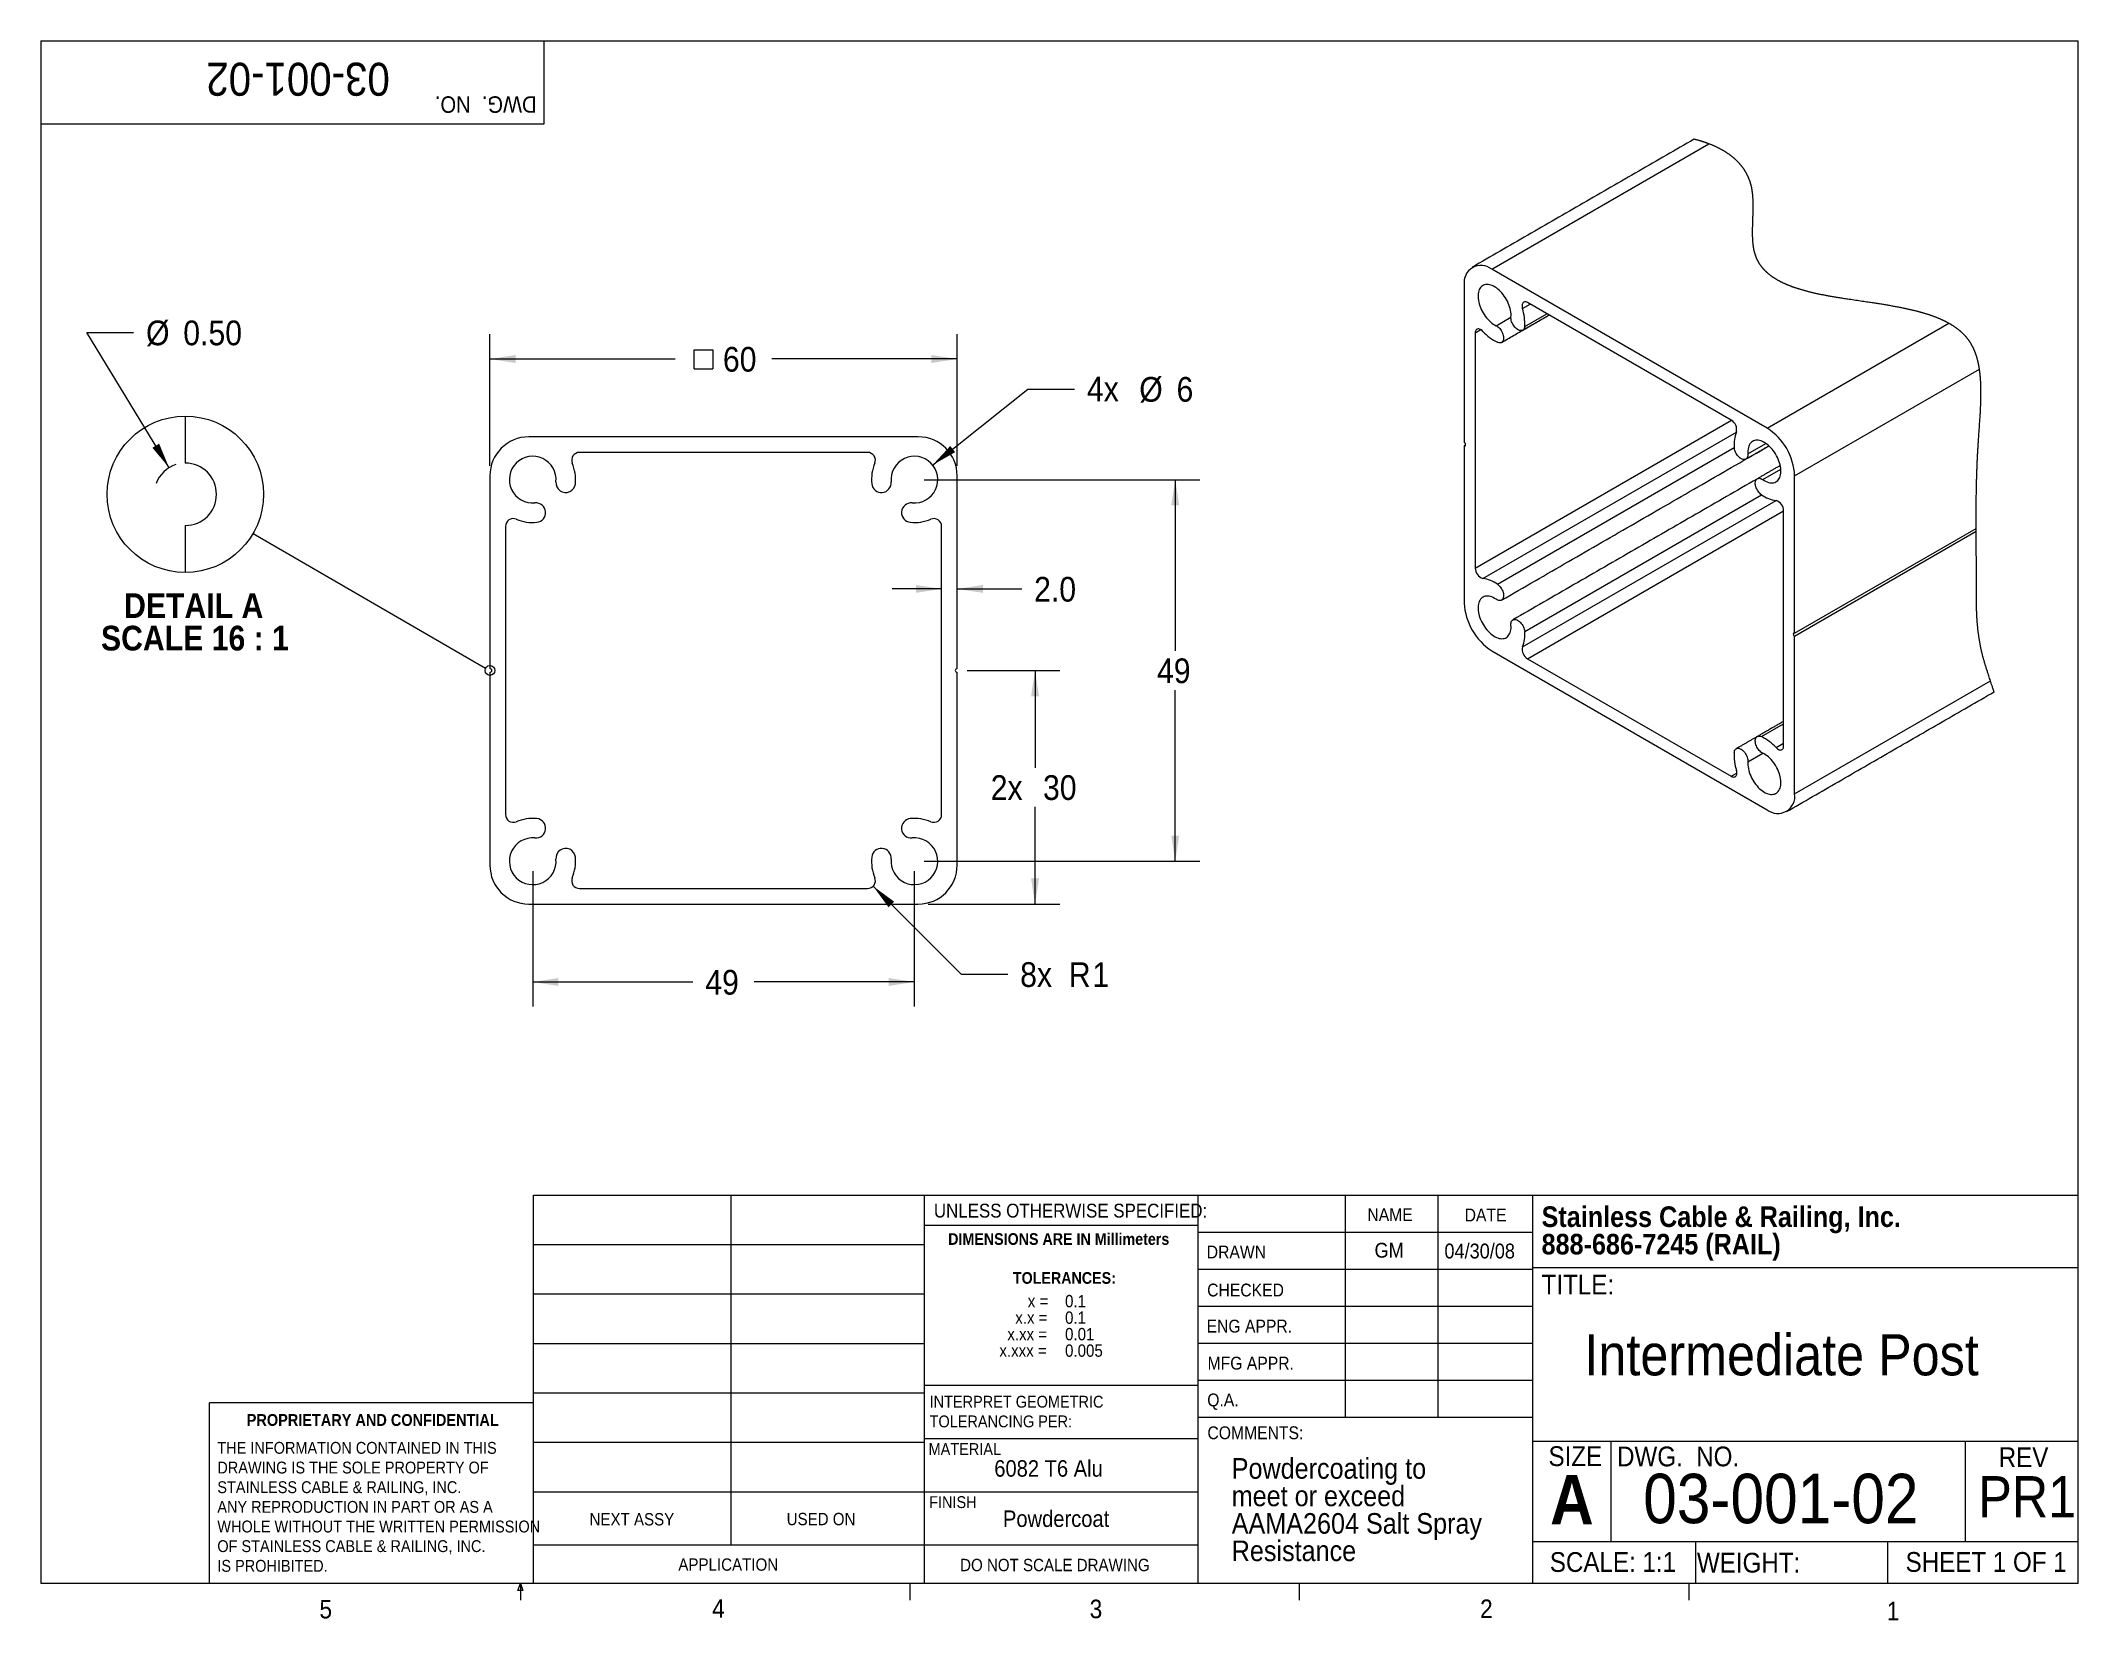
# Model space of a CAD drawing. Header units: millimetres. Extents: x 8 to 270, y 5 to 208.
import ezdxf

# ---------------------------------------------------------------- set-up
doc = ezdxf.new("R2010")
doc.units = ezdxf.units.MM
doc.layers.add('DIMENSION', color=5, linetype='Continuous')
doc.styles.add('SLDTEXTSTYLE0', font='GOTHIC.TTF', dxfattribs={"width": 0.913})
doc.styles.add('SLDTEXTSTYLE1', font='GOTHICB.TTF', dxfattribs={"width": 0.913})
doc.styles.get("Standard").update_dxf_attribs({"font": 'GOTHIC.TTF'})
doc.dimstyles.new('SLDDIMSTYLE0', dxfattribs={"dimtxt": 3.175, "dimasz": 3.302, "dimexe": 0, "dimexo": 0.0625, "dimgap": 0.79375, "dimtad": 0, "dimtih": 1, "dimtoh": 1, "dimdec": 0, "dimrnd": 1e-09, "dimzin": 12, "dimdsep": 46, "dimtxsty": 'SLDTEXTSTYLE0', "dimsah": 1, "dimcen": 0.09, "dimadec": 0, "dimazin": 0, "dimtfac": 1, "dimtdec": 0, "dimtofl": 0, "dimtmove": 0, "dimatfit": 3, "dimfxl": 0, "dimtolj": 1, "dimtzin": 12, "dimarcsym": 0})
doc.dimstyles.new('SLDDIMSTYLE1', dxfattribs={"dimtxt": 3.175, "dimasz": 3.302, "dimexe": 0, "dimexo": 0.0625, "dimgap": 0.79375, "dimtad": 0, "dimtih": 1, "dimtoh": 1, "dimdec": 1, "dimrnd": 1e-09, "dimzin": 4, "dimdsep": 46, "dimtxsty": 'SLDTEXTSTYLE0', "dimsah": 1, "dimcen": 0.09, "dimadec": 0, "dimazin": 0, "dimtfac": 1, "dimtdec": 1, "dimtofl": 0, "dimtmove": 0, "dimatfit": 3, "dimfxl": 0, "dimtolj": 1, "dimtzin": 12, "dimarcsym": 0})
doc.dimstyles.new('SLDDIMSTYLE2', dxfattribs={"dimtxt": 3.175, "dimasz": 3.302, "dimexe": 0, "dimexo": 0.0625, "dimgap": 0.79375, "dimtad": 0, "dimtih": 1, "dimtoh": 1, "dimdec": 0, "dimrnd": 1e-09, "dimzin": 12, "dimdsep": 46, "dimtxsty": 'SLDTEXTSTYLE0', "dimsah": 1, "dimcen": 0.09, "dimadec": 0, "dimazin": 0, "dimtfac": 1, "dimtdec": 0, "dimtmove": 0, "dimatfit": 3, "dimfxl": 0, "dimtolj": 1, "dimtzin": 12, "dimarcsym": 0})
doc.dimstyles.new('SLDDIMSTYLE3', dxfattribs={"dimtxt": 3.175, "dimasz": 3.302, "dimexe": 0, "dimexo": 0.0625, "dimgap": 0.79375, "dimtad": 0, "dimtih": 1, "dimtoh": 1, "dimdec": 0, "dimrnd": 1e-09, "dimzin": 12, "dimdsep": 46, "dimtxsty": 'SLDTEXTSTYLE0', "dimsah": 1, "dimcen": 0.09, "dimadec": 0, "dimazin": 0, "dimtfac": 1, "dimtdec": 0, "dimtofl": 0, "dimtmove": 0, "dimatfit": 3, "dimfxl": 0, "dimtolj": 1, "dimtzin": 12, "dimarcsym": 0})
doc.dimstyles.new('SLDDIMSTYLE4', dxfattribs={"dimtxt": 0, "dimasz": 6.35, "dimexe": 0, "dimexo": 0.0625, "dimgap": 0, "dimtad": 0, "dimtih": 1, "dimtoh": 1, "dimdec": 0, "dimrnd": 1e-09, "dimzin": 0, "dimdsep": 46, "dimtxsty": 'Standard', "dimblk1": 'NONE', "dimblk2": 'NONE', "dimsah": 1, "dimcen": 0.09, "dimadec": 0, "dimazin": 0, "dimtfac": 6.35, "dimtdec": 0, "dimtofl": 0, "dimtmove": 0, "dimatfit": 3, "dimldrblk": 'NONE', "dimfxl": 0, "dimtolj": 1, "dimtzin": 0, "dimarcsym": 0})
doc.dimstyles.new('SLDDIMSTYLE5', dxfattribs={"dimtxt": 3.175, "dimasz": 3.302, "dimexe": 0, "dimexo": 0.0625, "dimgap": 0.79375, "dimtad": 0, "dimtih": 1, "dimtoh": 1, "dimlfac": 0.0625, "dimrnd": 1e-09, "dimzin": 4, "dimdsep": 46, "dimtxsty": 'SLDTEXTSTYLE0', "dimsah": 1, "dimcen": 0.09, "dimadec": 0, "dimazin": 0, "dimtfac": 1, "dimtmove": 0, "dimatfit": 3, "dimfxl": 0, "dimtolj": 1, "dimtzin": 12, "dimarcsym": 0})

msp = doc.modelspace()

# ---------------------------------------------------------------- texts
at = {"color": 7, "linetype": 'Continuous', "lineweight": 0, "attachment_point": 1, "rotation": 180, "style": 'SLDTEXTSTYLE0'}
for s, insert, char_height in [('03-001-02', (53.201, 201.02), 4.2333), ('DWG.  NO.', (72.046, 198.826), 2.1167)]:
    msp.add_mtext(s, dxfattribs=dict(at, insert=insert, char_height=char_height))
at = {"color": 7, "linetype": 'Continuous', "lineweight": 0, "attachment_point": 1}
for s, insert, char_height, style in [('UNLESS OTHERWISE SPECIFIED:', (123.058, 58.737), 1.778, 'SLDTEXTSTYLE0'), ('NAME', (178.724, 58.162), 1.651, 'SLDTEXTSTYLE0'), ('DATE', (191.215, 58.118), 1.651, 'SLDTEXTSTYLE0'), ('DRAWN', (158.097, 53.362), 1.651, 'SLDTEXTSTYLE0'), ('GM', (179.64, 53.715), 1.905, 'SLDTEXTSTYLE0'), ('04/30/08', (188.618, 53.613), 1.905, 'SLDTEXTSTYLE0'), ('CHECKED', (158.151, 48.476), 1.651, 'SLDTEXTSTYLE0'), ('TITLE:', (201.094, 49.622), 2.54, 'SLDTEXTSTYLE0'), ('ENG APPR.', (158.077, 43.84), 1.651, 'SLDTEXTSTYLE0'), ('Intermediate Post', (206.591, 41.982), 5.29167, 'SLDTEXTSTYLE0'), ('MFG APPR.', (158.203, 39.085), 1.651, 'SLDTEXTSTYLE0'), ('Q.A.', (158.162, 34.362), 1.651, 'SLDTEXTSTYLE0'), ('PROPRIETARY AND CONFIDENTIAL', (34.83, 31.724), 1.524, 'SLDTEXTSTYLE1'), ('COMMENTS:', (158.184, 30.148), 1.651, 'SLDTEXTSTYLE0'), ('MATERIAL', (122.38, 27.994), 1.524, 'SLDTEXTSTYLE0'), ('SIZE', (201.98, 27.587), 2.54, 'SLDTEXTSTYLE0'), ('DWG.  NO.', (210.781, 27.551), 2.54, 'SLDTEXTSTYLE0'), ('REV', (259.785, 27.452), 2.54, 'SLDTEXTSTYLE0'), ('6082 T6 Alu', (130.814, 25.799), 2.11667, 'SLDTEXTSTYLE0'), ('A', (202.18, 23.909), 6.35, 'SLDTEXTSTYLE1'), ('03-001-02', (214.142, 24.057), 6.35, 'SLDTEXTSTYLE0'), ('PR1', (257.168, 23.754), 5.2917, 'SLDTEXTSTYLE0'), ('FINISH', (122.45, 21.179), 1.524, 'SLDTEXTSTYLE0'), ('NEXT ASSY', (78.842, 19.011), 1.5875, 'SLDTEXTSTYLE0'), ('USED ON', (104.154, 19.038), 1.5875, 'SLDTEXTSTYLE0'), ('Powdercoat', (131.929, 19.345), 2.1167, 'SLDTEXTSTYLE0'), ('APPLICATION', (90.25, 13.19), 1.5875, 'SLDTEXTSTYLE0'), ('DO NOT SCALE DRAWING', (126.428, 13.135), 1.5875, 'SLDTEXTSTYLE0'), ('SCALE: 1:1', (202.149, 13.994), 2.54, 'SLDTEXTSTYLE0'), ('WEIGHT: ', (221.04, 13.907), 2.54, 'SLDTEXTSTYLE0'), ('SHEET 1 OF 1', (247.831, 14.002), 2.54, 'SLDTEXTSTYLE0'), ('5', (44.165, 7.861), 2.381, 'SLDTEXTSTYLE0'), ('4', (94.585, 7.941), 2.381, 'SLDTEXTSTYLE0'), ('3', (143.064, 7.887), 2.381, 'SLDTEXTSTYLE0'), ('2', (193.192, 7.908), 2.381, 'SLDTEXTSTYLE0'), ('1', (245.415, 7.627), 2.381, 'SLDTEXTSTYLE0')]:
    msp.add_mtext(s, dxfattribs=dict(at, insert=insert, char_height=char_height, style=style))

# ---------------------------------------------------------------- blocks, each defined once
blk = doc.blocks.new('SW_NOTE_0')
at = {"color": 0, "linetype": 'Continuous', "lineweight": 0, "char_height": 1.524, "attachment_point": 1, "style": 'SLDTEXTSTYLE0'}
for s, insert in [('INTERPRET GEOMETRIC', (0, 1.95)), ('TOLERANCING PER:', (0, -0.58))]:
    blk.add_mtext(s, dxfattribs=dict(at, insert=insert))
blk = doc.blocks.new('SW_NOTE_1')
at = {"color": 0, "linetype": 'Continuous', "lineweight": 0, "char_height": 1.5, "attachment_point": 1, "style": 'SLDTEXTSTYLE1'}
for s, insert in [('DIMENSIONS ARE IN Millimeters', (0, 1.92)), ('TOLERANCES:', (8.31, -3.08))]:
    blk.add_mtext(s, dxfattribs=dict(at, insert=insert))
blk = doc.blocks.new('SW_NOTE_2')
at = {"color": 0, "linetype": 'Continuous', "lineweight": 0, "char_height": 1.524, "attachment_point": 1, "style": 'SLDTEXTSTYLE0'}
for s, insert in [('THE INFORMATION CONTAINED IN THIS', (0, 1.95)), ('DRAWING IS THE SOLE PROPERTY OF', (0, -0.58)), ('STAINLESS CABLE & RAILING, INC.', (0, -3.1)), ('ANY REPRODUCTION IN PART OR AS A ', (0, -5.63)), ('WHOLE WITHOUT THE WRITTEN PERMISSION ', (0, -8.15)), ('OF STAINLESS CABLE & RAILING, INC. ', (0, -10.67)), ('IS PROHIBITED.', (0, -13.2))]:
    blk.add_mtext(s, dxfattribs=dict(at, insert=insert))
blk = doc.blocks.new('SW_NOTE_3')
at = {"color": 0, "linetype": 'Continuous', "lineweight": 0, "char_height": 2.6458, "attachment_point": 1, "style": 'SLDTEXTSTYLE1'}
for s, insert in [('Stainless Cable & Railing, Inc.', (0, 3.38)), ('888-686-7245 (RAIL)', (0, -0.15))]:
    blk.add_mtext(s, dxfattribs=dict(at, insert=insert))
blk = doc.blocks.new('SW_NOTE_4')
at = {"layer": 'DIMENSION', "color": 0, "char_height": 1.587, "attachment_point": 1, "style": 'SLDTEXTSTYLE0'}
for s, insert in [('x =', (0, 2.03)), ('x.xx =', (-2.62, -2.21)), ('x.x =', (-1.6, -0.09)), ('x.xxx =', (-3.64, -4.32))]:
    blk.add_mtext(s, dxfattribs=dict(at, insert=insert))
blk = doc.blocks.new('SW_NOTE_5')
at = {"layer": 'DIMENSION', "color": 0, "char_height": 1.587, "attachment_point": 1, "style": 'SLDTEXTSTYLE0'}
for s, insert in [('0.1', (0, 2.03)), ('0.1', (0, -0.09)), ('0.01', (0, -2.21)), ('0.005', (0, -4.32))]:
    blk.add_mtext(s, dxfattribs=dict(at, insert=insert))
blk = doc.blocks.new('SW_NOTE_6')
at = {"layer": 'DIMENSION', "color": 0, "attachment_point": 1, "style": 'SLDTEXTSTYLE0'}
for s, insert, char_height in [('Powdercoating to', (0, 3.38), 2.6458), ('meet or exceed', (0, -0.15), 2.6458), ('AAMA2604 Salt Spray', (0, -3.68), 2.6458), ('Resistance', (0, -7.2), 2.646)]:
    blk.add_mtext(s, dxfattribs=dict(at, insert=insert, char_height=char_height))
blk = doc.blocks.new('SW_SYMBOL_MOD_BOX')
at = {"layer": 'DIMENSION', "color": 0}
for p, q in [((200, 200), (200, 800)), ((200, 800), (800, 800)), ((800, 800), (800, 200)), ((200, 200), (800, 200))]:
    blk.add_line(p, q, dxfattribs=at)
blk = doc.blocks.new('*D8')
at = {"layer": 'DIMENSION'}
for p, q in [((66.05, 153.48), (66.05, 170.39)), ((126.05, 153.48), (126.05, 170.39)), ((66.05, 167.21), (89.86, 167.21)), ((126.05, 167.21), (102.24, 167.21))]:
    blk.add_line(p, q, dxfattribs=at)
for points in [[(66.05, 167.21), (69.35, 166.7), (69.35, 167.72)], [(126.05, 167.21), (122.75, 167.72), (122.75, 166.7)]]:
    blk.add_solid(points, dxfattribs=at)
at = {"layer": 'DIMENSION', "xscale": 0.00405556640625, "yscale": 0.00405556640625, "zscale": 0.00405556640625}
blk.add_blockref('SW_SYMBOL_MOD_BOX', (91.45, 165.14), dxfattribs=at)
at = {"layer": 'DIMENSION', "insert": (95.97, 168.76), "char_height": 3.175, "attachment_point": 1, "style": 'SLDTEXTSTYLE0'}
blk.add_mtext('60', dxfattribs=at)
blk = doc.blocks.new('*D10')
at = {"layer": 'DIMENSION'}
for p, q in [((124.05, 137.68), (117.7, 137.68)), ((126.05, 137.68), (134.34, 137.68))]:
    blk.add_line(p, q, dxfattribs=at)
for points in [[(124.05, 137.68), (120.75, 138.19), (120.75, 137.18)], [(126.05, 137.68), (129.35, 137.18), (129.35, 138.19)]]:
    blk.add_solid(points, dxfattribs=at)
at = {"layer": 'DIMENSION', "insert": (135.93, 139.23), "char_height": 3.175, "attachment_point": 1, "style": 'SLDTEXTSTYLE0'}
blk.add_mtext('2.0', dxfattribs=at)
blk = doc.blocks.new('*D11')
at = {"layer": 'DIMENSION'}
for p, q in [((127.32, 127.21), (139.23, 127.21)), ((136.05, 127.21), (136.05, 114.72)), ((136.05, 97.21), (136.05, 109.7)), ((122.32, 97.21), (139.23, 97.21))]:
    blk.add_line(p, q, dxfattribs=at)
for points in [[(136.05, 127.21), (135.54, 123.91), (136.56, 123.91)], [(136.05, 97.21), (136.56, 100.51), (135.54, 100.51)]]:
    blk.add_solid(points, dxfattribs=at)
at = {"layer": 'DIMENSION', "char_height": 3.175, "attachment_point": 1, "style": 'SLDTEXTSTYLE0'}
for s, insert in [('2x  ', (130.36, 113.76)), ('30', (137.07, 113.76))]:
    blk.add_mtext(s, dxfattribs=dict(at, insert=insert))
blk = doc.blocks.new('*D12')
at = {"layer": 'DIMENSION'}
for p, q in [((122.89, 153.59), (135.12, 163.35)), ((135.12, 163.35), (141.12, 163.35))]:
    blk.add_line(p, q, dxfattribs=at)
blk.add_solid([(122.89, 153.59), (125.79, 155.25), (125.16, 156.04)], dxfattribs=at)
at = {"layer": 'DIMENSION', "attachment_point": 1, "style": 'SLDTEXTSTYLE0'}
for s, insert, char_height in [('4x  ', (142.71, 164.95), 3.175), ('%%c', (149.43, 164.9), 3.175), ('6', (154.22, 164.9), 3.17)]:
    blk.add_mtext(s, dxfattribs=dict(at, insert=insert, char_height=char_height))
blk = doc.blocks.new('*D13')
at = {"layer": 'DIMENSION'}
for p, q in [((115.26, 99.51), (126.55, 88.2)), ((126.55, 88.2), (132.55, 88.2))]:
    blk.add_line(p, q, dxfattribs=at)
blk.add_solid([(115.26, 99.51), (117.23, 96.81), (117.95, 97.53)], dxfattribs=at)
at = {"layer": 'DIMENSION', "attachment_point": 1, "style": 'SLDTEXTSTYLE0'}
for s, insert, char_height in [('8x  R', (134.14, 89.75), 3.175), ('1', (143.43, 89.75), 3.17)]:
    blk.add_mtext(s, dxfattribs=dict(at, insert=insert, char_height=char_height))
blk = doc.blocks.new('*D14')
at = {"layer": 'DIMENSION'}
for p, q in [((71.55, 101.44), (71.55, 84.04)), ((120.55, 101.44), (120.55, 84.04)), ((71.55, 87.21), (92.12, 87.21)), ((120.55, 87.21), (99.98, 87.21))]:
    blk.add_line(p, q, dxfattribs=at)
for points in [[(71.55, 87.21), (74.85, 86.7), (74.85, 87.72)], [(120.55, 87.21), (117.25, 87.72), (117.25, 86.7)]]:
    blk.add_solid(points, dxfattribs=at)
at = {"layer": 'DIMENSION', "insert": (93.71, 88.76), "char_height": 3.175, "attachment_point": 1, "style": 'SLDTEXTSTYLE0'}
blk.add_mtext('49', dxfattribs=at)
blk = doc.blocks.new('*D15')
at = {"layer": 'DIMENSION'}
for p, q in [((121.82, 151.71), (157.23, 151.71)), ((154.05, 151.71), (154.05, 129.72)), ((154.05, 102.71), (154.05, 124.7)), ((121.82, 102.71), (157.23, 102.71))]:
    blk.add_line(p, q, dxfattribs=at)
for points in [[(154.05, 151.71), (153.54, 148.41), (154.56, 148.41)], [(154.05, 102.71), (154.56, 106.01), (153.54, 106.01)]]:
    blk.add_solid(points, dxfattribs=at)
at = {"layer": 'DIMENSION', "insert": (151.71, 128.76), "char_height": 3.175, "attachment_point": 1, "style": 'SLDTEXTSTYLE0'}
blk.add_mtext('49', dxfattribs=at)
blk = doc.blocks.new('_NONE')
blk = doc.blocks.new('*D17')
at = {"layer": 'DIMENSION'}
for p, q in [((24.86, 153.25), (14.31, 170.61)), ((14.31, 170.61), (20.31, 170.61))]:
    blk.add_line(p, q, dxfattribs=at)
blk.add_arc((26.94, 149.83), 4, 107.6146, 159.7376, dxfattribs=at)
blk.add_solid([(24.86, 153.25), (23.58, 156.34), (22.72, 155.81)], dxfattribs=at)
at = {"layer": 'DIMENSION', "char_height": 3.175, "attachment_point": 1, "style": 'SLDTEXTSTYLE0'}
for s, insert in [('%%c', (21.9, 172.15)), ('0.50', (26.68, 172.15))]:
    blk.add_mtext(s, dxfattribs=dict(at, insert=insert))
blk = doc.blocks.new('SW_NOTE_7')
at = {"layer": 'DIMENSION', "color": 0, "char_height": 3.175, "attachment_point": 1, "style": 'SLDTEXTSTYLE1'}
for s, insert in [('DETAIL A ', (0, 4.06)), ('SCALE 16 : 1', (-2.97, -0.12))]:
    blk.add_mtext(s, dxfattribs=dict(at, insert=insert))

# ---------------------------------------------------------------- dimensions: what is measured, and where the dimension line sits
at = {"layer": 'DIMENSION'}
dim = msp.add_diameter_dim_2p(p1=(29.02, 146.415), p2=(24.865, 153.251), dimstyle='SLDDIMSTYLE5', dxfattribs=at)
dim.commit()
dim.dimension.update_dxf_attribs({"geometry": '*D17', "text_midpoint": (28.395, 170.607), "dimtype": 163})
dim = msp.add_linear_dim(base=(126.051, 167.213), p1=(66.051, 152.213), p2=(126.051, 152.213), text='{\\fGDT;o}<>', dimstyle='SLDDIMSTYLE0', dxfattribs=at)
dim.commit()
dim.dimension.update_dxf_attribs({"geometry": '*D8', "text_midpoint": (96.051, 167.213), "dimtype": 160})
dim = msp.add_diameter_dim_2p(p1=(118.207, 149.84), p2=(122.894, 153.585), text='4x  <>', dimstyle='SLDDIMSTYLE2', dxfattribs=at)
dim.commit()
dim.dimension.update_dxf_attribs({"geometry": '*D12', "text_midpoint": (149.632, 163.355), "dimtype": 163})
dim = msp.add_linear_dim(base=(154.051, 102.713), p1=(120.551, 151.713), p2=(120.551, 102.713), angle=90, dimstyle='SLDDIMSTYLE0', dxfattribs=at)
dim.commit()
dim.dimension.update_dxf_attribs({"geometry": '*D15', "text_midpoint": (154.051, 127.213), "dimtype": 160})
for base, p1, p2, dimstyle, picture, middle in [((126.051, 137.684), (124.051, 145.713), (126.051, 127.463), 'SLDDIMSTYLE1', '*D10', (138.851, 137.684)), ((120.551, 87.213), (71.551, 102.713), (120.551, 102.713), 'SLDDIMSTYLE0', '*D14', (96.051, 87.213))]:
    dim = msp.add_linear_dim(base=base, p1=p1, p2=p2, dimstyle=dimstyle, dxfattribs=at)
    dim.commit()
    dim.dimension.update_dxf_attribs({"geometry": picture, "text_midpoint": middle, "dimtype": 160})
dim = msp.add_linear_dim(base=(136.051, 127.213), p1=(121.051, 97.213), p2=(126.051, 127.213), angle=90, text='2x  <>', dimstyle='SLDDIMSTYLE0', dxfattribs=at)
dim.commit()
dim.dimension.update_dxf_attribs({"geometry": '*D11', "text_midpoint": (136.051, 112.213), "dimtype": 160})
dim = msp.add_radius_dim(center=(114.551, 100.213), mpoint=(115.258, 99.505), text='8x  <>', dimstyle='SLDDIMSTYLE3', dxfattribs=at)
dim.commit()
dim.dimension.update_dxf_attribs({"geometry": '*D13', "text_midpoint": (139.952, 88.204), "dimtype": 164})

# ---------------------------------------------------------------- linework, layer by layer
at = {"color": 7, "linetype": 'Continuous', "lineweight": 0}
for p, q in [((8.38, 208.079), (270, 208.079)), ((8.38, 208.079), (8.38, 9.959)), ((72.96, 208.079), (72.96, 197.355)), ((270, 9.959), (270, 208.079)), ((72.96, 197.355), (8.38, 197.355)), ((71.654, 59.853), (270, 59.853)), ((71.654, 9.959), (71.654, 59.853)), ((97.003, 59.853), (97.003, 14.944)), ((121.874, 9.959), (121.874, 59.853)), ((156.963, 59.853), (156.963, 9.959)), ((175.86, 59.853), (175.86, 31.278)), ((187.761, 59.853), (187.761, 31.278)), ((199.929, 59.853), (199.929, 9.959)), ((156.963, 55.933), (121.874, 55.933)), ((156.963, 55.091), (199.929, 55.091)), ((71.654, 53.503), (121.874, 53.503)), ((156.963, 50.328), (199.929, 50.328)), ((199.929, 50.527), (270, 50.527)), ((71.654, 47.153), (121.874, 47.153)), ((156.963, 45.566), (199.929, 45.566)), ((71.654, 40.803), (121.874, 40.803)), ((199.929, 40.803), (156.963, 40.803)), ((71.654, 34.453), (121.874, 34.453)), ((121.874, 35.453), (156.963, 35.453)), ((199.929, 36.041), (156.963, 36.041)), ((30.069, 9.959), (30.069, 33.183)), ((71.654, 33.183), (30.069, 33.183)), ((199.929, 31.278), (156.963, 31.278)), ((71.654, 28.103), (121.874, 28.103)), ((121.874, 28.595), (156.963, 28.595)), ((199.929, 28.243), (270, 28.243)), ((209.975, 28.243), (209.975, 15.366)), ((255.473, 28.243), (255.473, 15.366)), ((71.654, 21.753), (121.874, 21.753)), ((121.874, 21.737), (156.963, 21.737)), ((71.654, 14.944), (156.963, 14.944)), ((199.929, 15.366), (270, 15.366)), ((220.836, 15.366), (220.836, 9.959)), ((245.523, 15.366), (245.523, 9.959)), ((270, 9.959), (8.38, 9.959)), ((69.632, 9.08), (69.969, 9.959)), ((70.288, 9.08), (69.632, 9.08)), ((69.969, 9.959), (69.969, 7.805)), ((69.969, 9.959), (70.288, 9.08)), ((119.975, 9.959), (119.975, 7.805)), ((169.981, 9.959), (169.981, 7.805)), ((219.988, 9.959), (219.988, 7.805))]:
    msp.add_line(p, q, dxfattribs=at)
at = {"color": 9, "linetype": 'Continuous', "lineweight": 0}
for p, q in [((194.695, 178.737), (222.586, 194.838)), ((198.639, 173.697), (199.618, 174.262)), ((198.921, 171.385), (201.762, 173.025)), ((192.574, 170.572), (193.281, 170.98)), ((195.248, 171.488), (197.161, 172.592)), ((230.051, 158.327), (253.382, 171.796)), ((233.586, 152.203), (257.314, 165.901)), ((192.574, 140.36), (225.46, 159.344)), ((193.553, 139.041), (226.103, 157.832)), ((195.414, 138.292), (225.826, 155.848)), ((227.585, 155.029), (229.897, 156.364)), ((229.497, 151.717), (231.809, 153.051)), ((198.921, 132.219), (229.336, 149.777)), ((198.639, 130.232), (231.202, 149.03)), ((199.291, 128.725), (232.172, 147.706)), ((233.586, 111.376), (258.724, 125.888)), ((229.331, 118.712), (232.172, 120.352)), ((231.193, 117.312), (232.172, 117.877)), ((227.585, 115.479), (229.498, 116.583)), ((225.454, 113.621), (226.161, 114.029))]:
    msp.add_line(p, q, dxfattribs=at)
at = {"color": 7, "linetype": 'Continuous', "lineweight": 15}
for p, q in [((230.051, 158.327), (194.695, 178.737)), ((191.16, 176.696), (191.16, 156.486)), ((225.454, 159.347), (199.291, 174.451)), ((192.574, 170.572), (192.574, 140.36)), ((26.943, 159.874), (26.943, 153.833)), ((121.051, 157.213), (71.051, 157.213)), ((114.551, 155.213), (77.551, 155.213)), ((191.16, 156.078), (191.336, 156.18)), ((191.16, 156.078), (191.16, 135.869)), ((66.051, 152.213), (66.051, 127.463)), ((126.051, 127.463), (126.051, 152.213)), ((233.586, 131.994), (233.586, 152.203)), ((232.172, 117.5), (232.172, 147.712)), ((26.943, 145.833), (26.943, 139.792)), ((68.051, 145.713), (68.051, 108.713)), ((124.051, 108.713), (124.051, 145.713)), ((233.586, 131.994), (256.894, 145.449)), ((256.895, 145.042), (233.586, 131.586)), ((233.586, 111.376), (233.586, 131.586)), ((194.695, 129.745), (230.051, 109.335)), ((199.291, 128.725), (225.454, 113.621)), ((66.051, 126.963), (66.051, 102.213)), ((126.051, 102.213), (126.051, 126.963)), ((71.051, 97.213), (121.051, 97.213)), ((77.551, 99.213), (114.551, 99.213))]:
    msp.add_line(p, q, dxfattribs=at)
at = {"color": 7, "linetype": 'Continuous', "lineweight": 0, "flags": 128}
msp.add_lwpolyline([(259.19, 124.466), (259.154, 124.579), (259.118, 124.692), (259.081, 124.806), (259.044, 124.919), (259.007, 125.033), (258.969, 125.146), (258.932, 125.26), (258.88, 125.417), (258.828, 125.574), (258.776, 125.731), (258.724, 125.888), (258.672, 126.043), (258.621, 126.199), (258.569, 126.355), (258.518, 126.51), (258.467, 126.666), (258.416, 126.822), (258.365, 126.977), (258.331, 127.085), (258.296, 127.192), (258.262, 127.299), (258.228, 127.406), (258.195, 127.513), (258.161, 127.619), (258.128, 127.726), (258.095, 127.833), (258.066, 127.929), (258.038, 128.024), (258.009, 128.12), (257.981, 128.215), (257.953, 128.311), (257.926, 128.404), (257.899, 128.498), (257.873, 128.591), (257.846, 128.685), (257.826, 128.76), (257.806, 128.834), (257.785, 128.909), (257.766, 128.983), (257.746, 129.058), (257.727, 129.131), (257.708, 129.204), (257.69, 129.276), (257.672, 129.349), (257.652, 129.428), (257.633, 129.506), (257.615, 129.585), (257.596, 129.663), (257.578, 129.741), (257.561, 129.819), (257.544, 129.893), (257.528, 129.966), (257.512, 130.04), (257.497, 130.113), (257.482, 130.186), (257.465, 130.268), (257.448, 130.35), (257.432, 130.431), (257.417, 130.513), (257.401, 130.594), (257.386, 130.675), (257.371, 130.756), (257.357, 130.838), (257.342, 130.919), (257.329, 131), (257.315, 131.08), (257.302, 131.161), (257.289, 131.242), (257.276, 131.322), (257.264, 131.403), (257.251, 131.484), (257.239, 131.568), (257.227, 131.652), (257.215, 131.736), (257.204, 131.82), (257.192, 131.904), (257.181, 131.988), (257.17, 132.079), (257.159, 132.17), (257.148, 132.261), (257.137, 132.351), (257.127, 132.442), (257.117, 132.531), (257.108, 132.62), (257.099, 132.709), (257.09, 132.798), (257.081, 132.888), (257.072, 132.979), (257.064, 133.069), (257.056, 133.159), (257.049, 133.25), (257.041, 133.34), (257.034, 133.43), (257.026, 133.535), (257.019, 133.639), (257.012, 133.744), (257.005, 133.849), (256.998, 133.953), (256.992, 134.058), (256.986, 134.156), (256.981, 134.254), (256.976, 134.352), (256.971, 134.451), (256.967, 134.549), (256.962, 134.652), (256.958, 134.756), (256.954, 134.86), (256.95, 134.964), (256.947, 135.067), (256.943, 135.17), (256.94, 135.292), (256.937, 135.414), (256.934, 135.536), (256.931, 135.657), (256.929, 135.781), (256.926, 135.905), (256.925, 136.028), (256.923, 136.152), (256.921, 136.275), (256.92, 136.399), (256.919, 136.522), (256.918, 136.678), (256.917, 136.835), (256.917, 136.991), (256.917, 137.147), (256.916, 137.303), (256.917, 137.507), (256.917, 137.711), (256.917, 137.915), (256.918, 138.187), (256.919, 138.46), (256.92, 138.732), (256.921, 139.004), (256.921, 139.281), (256.921, 139.558), (256.92, 139.836), (256.92, 140.113), (256.919, 140.39), (256.918, 140.667), (256.917, 140.944), (256.916, 141.332), (256.914, 141.719), (256.911, 142.107), (256.909, 142.496), (256.907, 142.884), (256.905, 143.19), (256.903, 143.496), (256.901, 143.802), (256.9, 144.108), (256.898, 144.415), (256.897, 144.624), (256.896, 144.833), (256.895, 145.042), (256.895, 145.245), (256.894, 145.449), (256.893, 145.661), (256.893, 145.872), (256.892, 146.084), (256.892, 146.296), (256.892, 146.508), (256.892, 146.717), (256.892, 146.926), (256.893, 147.135), (256.893, 147.344), (256.894, 147.532), (256.895, 147.719), (256.895, 147.907), (256.897, 148.095), (256.898, 148.284), (256.899, 148.472), (256.901, 148.661), (256.902, 148.851), (256.904, 149.02), (256.906, 149.19), (256.908, 149.361), (256.91, 149.531), (256.913, 149.702), (256.915, 149.87), (256.918, 150.038), (256.921, 150.207), (256.924, 150.376), (256.927, 150.548), (256.93, 150.721), (256.934, 150.894), (256.938, 151.067), (256.942, 151.241), (256.946, 151.415), (256.95, 151.589), (256.954, 151.735), (256.958, 151.88), (256.963, 152.026), (256.967, 152.172), (256.971, 152.318), (256.976, 152.464), (256.981, 152.602), (256.985, 152.741), (256.99, 152.879), (256.995, 153.018), (257, 153.157), (257.006, 153.296), (257.011, 153.436), (257.017, 153.575), (257.022, 153.715), (257.028, 153.856), (257.034, 153.993), (257.041, 154.132), (257.047, 154.27), (257.053, 154.408), (257.06, 154.55), (257.067, 154.691), (257.074, 154.833), (257.082, 154.975), (257.089, 155.118), (257.097, 155.258), (257.104, 155.398), (257.112, 155.538), (257.12, 155.679), (257.129, 155.823), (257.137, 155.967), (257.146, 156.112), (257.155, 156.257), (257.165, 156.402), (257.174, 156.547), (257.184, 156.692), (257.194, 156.847), (257.205, 157.001), (257.216, 157.156), (257.226, 157.311), (257.237, 157.467), (257.249, 157.622), (257.262, 157.806), (257.275, 157.989), (257.288, 158.173), (257.301, 158.357), (257.315, 158.545), (257.328, 158.733), (257.341, 158.921), (257.354, 159.109), (257.367, 159.297), (257.38, 159.485), (257.392, 159.673), (257.401, 159.82), (257.41, 159.967), (257.419, 160.115), (257.428, 160.261), (257.436, 160.408), (257.442, 160.523), (257.448, 160.639), (257.454, 160.754), (257.46, 160.868), (257.465, 160.983), (257.47, 161.098), (257.475, 161.212), (257.48, 161.327), (257.484, 161.441), (257.489, 161.555), (257.492, 161.666), (257.496, 161.778), (257.499, 161.889), (257.502, 162.001), (257.504, 162.103), (257.506, 162.206), (257.508, 162.308), (257.51, 162.411), (257.511, 162.513), (257.512, 162.615), (257.513, 162.716), (257.513, 162.809), (257.513, 162.902), (257.513, 162.994), (257.512, 163.087), (257.511, 163.179), (257.51, 163.271), (257.509, 163.35), (257.508, 163.428), (257.506, 163.507), (257.504, 163.585), (257.502, 163.663), (257.499, 163.741), (257.497, 163.819), (257.494, 163.904), (257.49, 163.989), (257.487, 164.074), (257.482, 164.158), (257.478, 164.243), (257.474, 164.319), (257.469, 164.396), (257.464, 164.472), (257.459, 164.548), (257.454, 164.624), (257.448, 164.699), (257.442, 164.774), (257.437, 164.843), (257.431, 164.912), (257.425, 164.981), (257.418, 165.049), (257.412, 165.117), (257.405, 165.185), (257.397, 165.253), (257.39, 165.32), (257.382, 165.388), (257.374, 165.455), (257.366, 165.522), (257.358, 165.589), (257.349, 165.652), (257.341, 165.714), (257.332, 165.777), (257.323, 165.839), (257.314, 165.901), (257.305, 165.958), (257.296, 166.014), (257.287, 166.071), (257.277, 166.127), (257.268, 166.183), (257.258, 166.238), (257.248, 166.293), (257.238, 166.348), (257.228, 166.402), (257.217, 166.458), (257.206, 166.513), (257.195, 166.568), (257.183, 166.623), (257.171, 166.678), (257.159, 166.732), (257.147, 166.787), (257.135, 166.841), (257.122, 166.895), (257.109, 166.949), (257.096, 167.002), (257.083, 167.056), (257.069, 167.109), (257.055, 167.162), (257.042, 167.21), (257.029, 167.259), (257.015, 167.307), (257.002, 167.355), (256.988, 167.403), (256.974, 167.45), (256.958, 167.502), (256.942, 167.554), (256.926, 167.605), (256.909, 167.656), (256.893, 167.707), (256.876, 167.758), (256.858, 167.808), (256.842, 167.854), (256.826, 167.9), (256.809, 167.946), (256.793, 167.992), (256.776, 168.037), (256.758, 168.082), (256.741, 168.127), (256.723, 168.172), (256.705, 168.217), (256.687, 168.261), (256.668, 168.306), (256.65, 168.35), (256.632, 168.391), (256.614, 168.432), (256.595, 168.473), (256.577, 168.514), (256.558, 168.555), (256.539, 168.596), (256.519, 168.637), (256.5, 168.677), (256.48, 168.718), (256.459, 168.758), (256.439, 168.798), (256.418, 168.838), (256.397, 168.878), (256.375, 168.919), (256.353, 168.961), (256.33, 169.002), (256.307, 169.042), (256.284, 169.083), (256.26, 169.123), (256.236, 169.164), (256.212, 169.204), (256.188, 169.243), (256.163, 169.283), (256.138, 169.322), (256.113, 169.361), (256.089, 169.398), (256.065, 169.434), (256.04, 169.471), (256.016, 169.507), (255.991, 169.543), (255.964, 169.58), (255.937, 169.618), (255.91, 169.656), (255.882, 169.693), (255.854, 169.73), (255.826, 169.767), (255.799, 169.801), (255.772, 169.835), (255.745, 169.87), (255.718, 169.904), (255.69, 169.937), (255.662, 169.971), (255.634, 170.004), (255.605, 170.038), (255.577, 170.071), (255.548, 170.104), (255.519, 170.136), (255.49, 170.168), (255.461, 170.2), (255.432, 170.231), (255.398, 170.267), (255.364, 170.303), (255.33, 170.338), (255.296, 170.373), (255.261, 170.408), (255.226, 170.442), (255.192, 170.476), (255.157, 170.51), (255.121, 170.544), (255.085, 170.578), (255.049, 170.612), (255.012, 170.645), (254.975, 170.679), (254.937, 170.712), (254.9, 170.745), (254.862, 170.777), (254.824, 170.81), (254.785, 170.842), (254.747, 170.875), (254.708, 170.906), (254.668, 170.938), (254.629, 170.97), (254.589, 171.001), (254.545, 171.035), (254.501, 171.069), (254.456, 171.103), (254.411, 171.137), (254.366, 171.17), (254.325, 171.2), (254.283, 171.23), (254.241, 171.259), (254.199, 171.289), (254.156, 171.318), (254.114, 171.347), (254.071, 171.376), (254.023, 171.408), (253.975, 171.439), (253.927, 171.47), (253.879, 171.501), (253.83, 171.532), (253.781, 171.562), (253.732, 171.593), (253.682, 171.623), (253.632, 171.652), (253.582, 171.682), (253.533, 171.711), (253.483, 171.74), (253.433, 171.768), (253.382, 171.796), (253.328, 171.826), (253.274, 171.856), (253.219, 171.885), (253.164, 171.915), (253.109, 171.944), (253.054, 171.972), (253.001, 171.999), (252.948, 172.026), (252.895, 172.053), (252.842, 172.079), (252.788, 172.105), (252.734, 172.131), (252.68, 172.157), (252.626, 172.182), (252.571, 172.208), (252.516, 172.233), (252.462, 172.258), (252.407, 172.282), (252.353, 172.306), (252.298, 172.33), (252.242, 172.355), (252.185, 172.379), (252.129, 172.403), (252.072, 172.427), (252.015, 172.45), (251.958, 172.473), (251.902, 172.496), (251.845, 172.519), (251.788, 172.541), (251.72, 172.568), (251.652, 172.594), (251.583, 172.62), (251.514, 172.646), (251.444, 172.672), (251.375, 172.697), (251.308, 172.722), (251.241, 172.746), (251.174, 172.769), (251.106, 172.793), (251.038, 172.816), (250.97, 172.839), (250.902, 172.862), (250.833, 172.885), (250.761, 172.909), (250.689, 172.932), (250.616, 172.955), (250.543, 172.978), (250.47, 173.001), (250.396, 173.024), (250.322, 173.046), (250.248, 173.069), (250.174, 173.091), (250.099, 173.113), (250.024, 173.134), (249.949, 173.156), (249.878, 173.176), (249.807, 173.196), (249.735, 173.216), (249.663, 173.235), (249.591, 173.255), (249.508, 173.277), (249.424, 173.299), (249.34, 173.321), (249.256, 173.343), (249.171, 173.365), (249.086, 173.386), (249.001, 173.407), (248.907, 173.43), (248.812, 173.453), (248.718, 173.476), (248.623, 173.498), (248.527, 173.521), (248.432, 173.543), (248.336, 173.565), (248.24, 173.586), (248.143, 173.608), (248.046, 173.629), (247.951, 173.649), (247.855, 173.67), (247.759, 173.69), (247.663, 173.71), (247.565, 173.731), (247.467, 173.751), (247.368, 173.771), (247.269, 173.791), (247.17, 173.81), (247.072, 173.829), (246.974, 173.848), (246.876, 173.867), (246.777, 173.886), (246.66, 173.908), (246.542, 173.93), (246.424, 173.951), (246.306, 173.973), (246.187, 173.994), (246.068, 174.015), (245.938, 174.038), (245.808, 174.06), (245.678, 174.083), (245.547, 174.105), (245.416, 174.127), (245.287, 174.148), (245.158, 174.17), (245.028, 174.191), (244.898, 174.212), (244.765, 174.233), (244.632, 174.254), (244.499, 174.276), (244.366, 174.296), (244.232, 174.317), (244.098, 174.338), (243.964, 174.359), (243.807, 174.382), (243.65, 174.406), (243.493, 174.43), (243.335, 174.454), (243.178, 174.477), (243.02, 174.501), (242.833, 174.528), (242.647, 174.556), (242.46, 174.583), (242.273, 174.611), (242.06, 174.642), (241.847, 174.673), (241.634, 174.704), (241.42, 174.736), (241.207, 174.767), (240.994, 174.799), (240.781, 174.831), (240.568, 174.863), (240.418, 174.885), (240.269, 174.908), (240.119, 174.931), (239.97, 174.954), (239.821, 174.978), (239.674, 175.001), (239.528, 175.024), (239.382, 175.047), (239.236, 175.071), (239.102, 175.093), (238.968, 175.115), (238.834, 175.138), (238.7, 175.161), (238.567, 175.183), (238.436, 175.206), (238.305, 175.229), (238.175, 175.252), (238.045, 175.276), (237.941, 175.295), (237.838, 175.314), (237.735, 175.333), (237.632, 175.352), (237.529, 175.372), (237.428, 175.391), (237.327, 175.411), (237.227, 175.431), (237.127, 175.451), (237.025, 175.471), (236.924, 175.492), (236.823, 175.513), (236.722, 175.534), (236.621, 175.555), (236.523, 175.576), (236.424, 175.598), (236.326, 175.619), (236.229, 175.641), (236.142, 175.661), (236.055, 175.681), (235.969, 175.701), (235.883, 175.721), (235.797, 175.741), (235.711, 175.762), (235.626, 175.783), (235.54, 175.804), (235.46, 175.824), (235.379, 175.844), (235.299, 175.865), (235.219, 175.885), (235.14, 175.906), (235.06, 175.927), (234.986, 175.947), (234.911, 175.968), (234.837, 175.988), (234.764, 176.009), (234.69, 176.029), (234.617, 176.05), (234.544, 176.071), (234.471, 176.093), (234.398, 176.114), (234.326, 176.136), (234.255, 176.158), (234.185, 176.179), (234.114, 176.201), (234.045, 176.223), (233.974, 176.246), (233.903, 176.269), (233.833, 176.292), (233.763, 176.315), (233.693, 176.339), (233.625, 176.362), (233.557, 176.385), (233.489, 176.409), (233.422, 176.433), (233.362, 176.454), (233.302, 176.476), (233.243, 176.498), (233.184, 176.52), (233.125, 176.542), (233.066, 176.565), (233.008, 176.587), (232.949, 176.61), (232.889, 176.634), (232.83, 176.658), (232.77, 176.682), (232.711, 176.706), (232.652, 176.731), (232.594, 176.755), (232.535, 176.78), (232.482, 176.803), (232.429, 176.826), (232.376, 176.85), (232.324, 176.873), (232.272, 176.897), (232.22, 176.921), (232.168, 176.945), (232.116, 176.969), (232.065, 176.994), (232.014, 177.018), (231.964, 177.043), (231.913, 177.068), (231.866, 177.092), (231.819, 177.116), (231.772, 177.14), (231.725, 177.164), (231.679, 177.188), (231.63, 177.214), (231.582, 177.241), (231.533, 177.267), (231.485, 177.294), (231.437, 177.321), (231.39, 177.348), (231.345, 177.373), (231.301, 177.399), (231.257, 177.425), (231.213, 177.451), (231.17, 177.477), (231.127, 177.504), (231.084, 177.531), (231.041, 177.558), (230.998, 177.585), (230.956, 177.612), (230.915, 177.639), (230.874, 177.666), (230.834, 177.693), (230.793, 177.721), (230.75, 177.751), (230.707, 177.781), (230.664, 177.811), (230.622, 177.841), (230.58, 177.872), (230.538, 177.903), (230.499, 177.932), (230.46, 177.962), (230.422, 177.992), (230.383, 178.022), (230.345, 178.052), (230.308, 178.082), (230.27, 178.113), (230.233, 178.143), (230.197, 178.174), (230.16, 178.206), (230.125, 178.236), (230.089, 178.267), (230.054, 178.299), (230.02, 178.33), (229.985, 178.362), (229.95, 178.394), (229.916, 178.427), (229.882, 178.46), (229.848, 178.493), (229.815, 178.525), (229.782, 178.558), (229.75, 178.591), (229.718, 178.624), (229.686, 178.659), (229.654, 178.693), (229.622, 178.727), (229.591, 178.762), (229.56, 178.797), (229.529, 178.832), (229.499, 178.868), (229.47, 178.903), (229.44, 178.938), (229.411, 178.974), (229.383, 179.009), (229.355, 179.045), (229.327, 179.081), (229.3, 179.116), (229.273, 179.152), (229.247, 179.188), (229.224, 179.221), (229.2, 179.254), (229.178, 179.286), (229.155, 179.319), (229.133, 179.352), (229.111, 179.386), (229.089, 179.419), (229.067, 179.453), (229.046, 179.487), (229.025, 179.521), (229.004, 179.555), (228.984, 179.589), (228.963, 179.624), (228.943, 179.659), (228.924, 179.694), (228.904, 179.729), (228.884, 179.766), (228.864, 179.803), (228.845, 179.84), (228.826, 179.878), (228.807, 179.915), (228.788, 179.953), (228.771, 179.99), (228.754, 180.026), (228.737, 180.063), (228.72, 180.1), (228.704, 180.137), (228.688, 180.175), (228.672, 180.212), (228.656, 180.25), (228.64, 180.29), (228.625, 180.33), (228.609, 180.37), (228.594, 180.41), (228.58, 180.451), (228.565, 180.492), (228.551, 180.533), (228.538, 180.574), (228.524, 180.615), (228.511, 180.657), (228.498, 180.699), (228.486, 180.741), (228.474, 180.781), (228.463, 180.821), (228.452, 180.861), (228.442, 180.902), (228.431, 180.942), (228.421, 180.983), (228.411, 181.025), (228.401, 181.067), (228.392, 181.108), (228.383, 181.15), (228.374, 181.193), (228.365, 181.235), (228.357, 181.277), (228.348, 181.322), (228.34, 181.367), (228.332, 181.412), (228.324, 181.457), (228.316, 181.503), (228.309, 181.548), (228.302, 181.594), (228.295, 181.64), (228.289, 181.686), (228.282, 181.732), (228.276, 181.779), (228.271, 181.825), (228.264, 181.88), (228.258, 181.936), (228.252, 181.991), (228.246, 182.047), (228.241, 182.104), (228.235, 182.161), (228.231, 182.218), (228.226, 182.276), (228.222, 182.333), (228.218, 182.39), (228.214, 182.447), (228.21, 182.505), (228.207, 182.562), (228.204, 182.621), (228.201, 182.68), (228.199, 182.739), (228.197, 182.798), (228.195, 182.857), (228.193, 182.917), (228.191, 182.977), (228.19, 183.04), (228.188, 183.104), (228.187, 183.167), (228.186, 183.231), (228.186, 183.295), (228.185, 183.36), (228.185, 183.435), (228.185, 183.511), (228.185, 183.588), (228.186, 183.664), (228.187, 183.755), (228.188, 183.846), (228.189, 183.938), (228.191, 184.03), (228.193, 184.122), (228.195, 184.214), (228.198, 184.324), (228.201, 184.435), (228.204, 184.546), (228.208, 184.658), (228.211, 184.769), (228.216, 184.915), (228.221, 185.062), (228.226, 185.208), (228.231, 185.348), (228.236, 185.488), (228.241, 185.627), (228.245, 185.767), (228.248, 185.877), (228.251, 185.987), (228.254, 186.096), (228.256, 186.205), (228.258, 186.293), (228.26, 186.38), (228.261, 186.467), (228.262, 186.554), (228.263, 186.641), (228.264, 186.727), (228.264, 186.812), (228.264, 186.897), (228.263, 186.981), (228.263, 187.052), (228.262, 187.123), (228.261, 187.194), (228.26, 187.265), (228.258, 187.335), (228.256, 187.405), (228.254, 187.476), (228.252, 187.54), (228.249, 187.604), (228.246, 187.668), (228.243, 187.731), (228.24, 187.795), (228.236, 187.858), (228.232, 187.921), (228.228, 187.984), (228.224, 188.047), (228.219, 188.11), (228.214, 188.172), (228.208, 188.235), (228.203, 188.293), (228.197, 188.351), (228.191, 188.41), (228.184, 188.468), (228.178, 188.525), (228.171, 188.578), (228.165, 188.63), (228.158, 188.682), (228.15, 188.734), (228.143, 188.786), (228.135, 188.837), (228.127, 188.889), (228.119, 188.936), (228.111, 188.982), (228.103, 189.029), (228.094, 189.075), (228.086, 189.122), (228.077, 189.168), (228.067, 189.214), (228.058, 189.26), (228.048, 189.305), (228.038, 189.351), (228.027, 189.396), (228.016, 189.441), (228.006, 189.484), (227.995, 189.526), (227.984, 189.568), (227.973, 189.61), (227.962, 189.652), (227.948, 189.7), (227.935, 189.748), (227.92, 189.796), (227.906, 189.843), (227.891, 189.89), (227.876, 189.938), (227.861, 189.985), (227.846, 190.027), (227.831, 190.07), (227.816, 190.113), (227.801, 190.155), (227.786, 190.197), (227.77, 190.239), (227.754, 190.281), (227.737, 190.323), (227.721, 190.364), (227.704, 190.406), (227.687, 190.447), (227.669, 190.488), (227.653, 190.526), (227.636, 190.565), (227.619, 190.603), (227.601, 190.641), (227.584, 190.679), (227.565, 190.719), (227.545, 190.759), (227.526, 190.799), (227.506, 190.838), (227.486, 190.878), (227.466, 190.917), (227.447, 190.954), (227.427, 190.991), (227.408, 191.027), (227.388, 191.064), (227.367, 191.1), (227.345, 191.14), (227.322, 191.18), (227.298, 191.22), (227.275, 191.26), (227.251, 191.3), (227.226, 191.339), (227.202, 191.378), (227.177, 191.418), (227.151, 191.458), (227.125, 191.498), (227.099, 191.538), (227.072, 191.578), (227.045, 191.617), (227.017, 191.657), (226.99, 191.696), (226.964, 191.731), (226.938, 191.767), (226.912, 191.802), (226.886, 191.838), (226.859, 191.873), (226.833, 191.908), (226.806, 191.942), (226.778, 191.977), (226.751, 192.011), (226.723, 192.046), (226.695, 192.08), (226.667, 192.114), (226.634, 192.154), (226.6, 192.193), (226.566, 192.233), (226.531, 192.272), (226.496, 192.312), (226.46, 192.351), (226.424, 192.39), (226.388, 192.429), (226.351, 192.468), (226.315, 192.506), (226.278, 192.544), (226.241, 192.581), (226.204, 192.618), (226.166, 192.656), (226.127, 192.694), (226.088, 192.731), (226.049, 192.768), (226.009, 192.805), (225.969, 192.841), (225.929, 192.878), (225.889, 192.914), (225.848, 192.95), (225.807, 192.986), (225.766, 193.021), (225.724, 193.056), (225.683, 193.091), (225.642, 193.125), (225.6, 193.159), (225.558, 193.192), (225.515, 193.227), (225.471, 193.261), (225.428, 193.294), (225.384, 193.328), (225.34, 193.361), (225.295, 193.395), (225.25, 193.427), (225.205, 193.46), (225.16, 193.493), (225.114, 193.525), (225.068, 193.557), (225.022, 193.589), (224.975, 193.62), (224.928, 193.652), (224.885, 193.68), (224.842, 193.709), (224.798, 193.737), (224.755, 193.765), (224.71, 193.793), (224.666, 193.821), (224.619, 193.85), (224.571, 193.879), (224.523, 193.908), (224.474, 193.937), (224.426, 193.966), (224.377, 193.994), (224.328, 194.022), (224.274, 194.053), (224.219, 194.084), (224.164, 194.114), (224.109, 194.144), (224.053, 194.174), (223.998, 194.204), (223.942, 194.233), (223.885, 194.262), (223.829, 194.291), (223.772, 194.319), (223.716, 194.347), (223.659, 194.375), (223.603, 194.402), (223.546, 194.429), (223.488, 194.457), (223.429, 194.484), (223.37, 194.511), (223.311, 194.538), (223.252, 194.564), (223.193, 194.59), (223.135, 194.615), (223.076, 194.641), (223.016, 194.666), (222.956, 194.691), (222.895, 194.716), (222.833, 194.741), (222.772, 194.766), (222.71, 194.79), (222.648, 194.814), (222.586, 194.838), (222.522, 194.862), (222.459, 194.886), (222.395, 194.91), (222.33, 194.933), (222.266, 194.956), (222.202, 194.979), (222.138, 195.001), (222.074, 195.023), (222.01, 195.045), (221.944, 195.067), (221.878, 195.089), (221.812, 195.11), (221.745, 195.132), (221.678, 195.153), (221.611, 195.173), (221.544, 195.194), (221.476, 195.214), (221.409, 195.235), (221.341, 195.254), (221.273, 195.274), (221.204, 195.293), (221.136, 195.313), (221.067, 195.331), (220.991, 195.352), (220.915, 195.372), (220.838, 195.392), (220.762, 195.412), (220.685, 195.431)], dxfattribs=at)
at = {"color": 7, "linetype": 'Continuous', "lineweight": 15, "flags": 128}
for points in [[(197.161, 172.593), (197.17, 172.798), (197.164, 173.012), (197.142, 173.233), (197.104, 173.461), (197.052, 173.693), (196.984, 173.928), (196.902, 174.163), (196.807, 174.397), (196.699, 174.629), (196.578, 174.857), (196.446, 175.078), (196.304, 175.292), (196.153, 175.497), (195.993, 175.691), (195.826, 175.872), (195.654, 176.041), (195.477, 176.194), (195.297, 176.332), (195.115, 176.452), (194.933, 176.555), (194.752, 176.639), (194.572, 176.704), (194.396, 176.75), (194.226, 176.775), (194.061, 176.78), (193.903, 176.765), (193.754, 176.73), (193.615, 176.675), (193.486, 176.601), (193.368, 176.507), (193.263, 176.396), (193.172, 176.267), (193.094, 176.121), (193.03, 175.961), (192.982, 175.786), (192.948, 175.598), (192.931, 175.399), (192.928, 175.189), (192.942, 174.972), (192.971, 174.747), (193.016, 174.517), (193.075, 174.284), (193.149, 174.049), (193.237, 173.813), (193.339, 173.58), (193.453, 173.35), (193.579, 173.125), (193.715, 172.907), (193.862, 172.697), (194.017, 172.497), (194.18, 172.308), (194.35, 172.133), (194.524, 171.971), (194.703, 171.825), (194.884, 171.695), (195.066, 171.583), (195.248, 171.488)], [(199.291, 174.451), (199.185, 174.503), (199.081, 174.535), (198.982, 174.547), (198.889, 174.538), (198.806, 174.508), (198.734, 174.459), (198.675, 174.39), (198.63, 174.305), (198.6, 174.204), (198.585, 174.09), (198.587, 173.965), (198.605, 173.834), (198.639, 173.697)], [(193.553, 170.76), (193.451, 170.857), (193.346, 170.939), (193.239, 171.003), (193.134, 171.047), (193.031, 171.072), (192.934, 171.075), (192.845, 171.058), (192.766, 171.021), (192.699, 170.964), (192.645, 170.888), (192.606, 170.796), (192.582, 170.69), (192.574, 170.572)], [(195.248, 171.488), (195.369, 171.422), (195.489, 171.338), (195.606, 171.236), (195.717, 171.119), (195.822, 170.99), (195.918, 170.849), (196.002, 170.701), (196.074, 170.548), (196.133, 170.392), (196.176, 170.237), (196.204, 170.086), (196.215, 169.94), (196.21, 169.804), (196.188, 169.68), (196.151, 169.569), (196.098, 169.474), (196.031, 169.397), (195.951, 169.339), (195.86, 169.301), (195.758, 169.284), (195.649, 169.288), (195.533, 169.314), (195.414, 169.36)], [(198.921, 171.385), (198.901, 171.259), (198.866, 171.146), (198.815, 171.049), (198.749, 170.97), (198.671, 170.909), (198.58, 170.869), (198.48, 170.849), (198.372, 170.851), (198.257, 170.874), (198.138, 170.918), (198.018, 170.982), (197.898, 171.064), (197.78, 171.164), (197.668, 171.279), (197.562, 171.407), (197.465, 171.546), (197.379, 171.693), (197.306, 171.846), (197.246, 172.002), (197.2, 172.157), (197.171, 172.309), (197.158, 172.455), (197.161, 172.593)], [(191.16, 156.078), (191.214, 156.056), (191.264, 156.057), (191.303, 156.08), (191.328, 156.122), (191.336, 156.18), (191.328, 156.248), (191.303, 156.32), (191.264, 156.387), (191.214, 156.445), (191.16, 156.486)], [(227.585, 155.029), (227.588, 154.888), (227.575, 154.757), (227.545, 154.639), (227.5, 154.536), (227.44, 154.45), (227.366, 154.382), (227.28, 154.334), (227.184, 154.307), (227.078, 154.3), (226.965, 154.315), (226.848, 154.351), (226.728, 154.408), (226.607, 154.483), (226.489, 154.576), (226.374, 154.686), (226.265, 154.809), (226.165, 154.945), (226.075, 155.089), (225.996, 155.24), (225.931, 155.395), (225.88, 155.551), (225.845, 155.704), (225.825, 155.853)], [(229.497, 151.717), (229.68, 151.601), (229.862, 151.503), (230.043, 151.424), (230.221, 151.364), (230.396, 151.324), (230.565, 151.304), (230.728, 151.304), (230.884, 151.325), (231.03, 151.365), (231.167, 151.426), (231.293, 151.505), (231.407, 151.603), (231.508, 151.72), (231.597, 151.853), (231.671, 152.003), (231.73, 152.168), (231.775, 152.346), (231.804, 152.537), (231.817, 152.739), (231.815, 152.951), (231.797, 153.171), (231.764, 153.397), (231.716, 153.628), (231.652, 153.862), (231.574, 154.097), (231.482, 154.332), (231.377, 154.565), (231.26, 154.794), (231.131, 155.017), (230.992, 155.233), (230.842, 155.441), (230.685, 155.638), (230.52, 155.823), (230.349, 155.995), (230.173, 156.152), (229.994, 156.294), (229.813, 156.419), (229.63, 156.527), (229.449, 156.616), (229.269, 156.687), (229.092, 156.737), (228.919, 156.768), (228.753, 156.779), (228.593, 156.769), (228.442, 156.74), (228.299, 156.69), (228.168, 156.621), (228.047, 156.532), (227.939, 156.426), (227.843, 156.301), (227.761, 156.16), (227.694, 156.004), (227.641, 155.832), (227.604, 155.648), (227.582, 155.451), (227.576, 155.245), (227.585, 155.029)], [(229.331, 149.78), (229.212, 149.872), (229.097, 149.979), (228.988, 150.101), (228.886, 150.235), (228.795, 150.379), (228.715, 150.529), (228.648, 150.684), (228.595, 150.839), (228.557, 150.993), (228.536, 151.143), (228.531, 151.285), (228.542, 151.417), (228.57, 151.537), (228.613, 151.642), (228.671, 151.73), (228.743, 151.8), (228.828, 151.851), (228.924, 151.881), (229.028, 151.889), (229.14, 151.877), (229.257, 151.844), (229.377, 151.79), (229.497, 151.717)], [(195.248, 136.355), (195.066, 136.471), (194.884, 136.569), (194.703, 136.648), (194.524, 136.708), (194.35, 136.748), (194.18, 136.768), (194.017, 136.768), (193.862, 136.747), (193.715, 136.707), (193.579, 136.646), (193.453, 136.567), (193.339, 136.468), (193.237, 136.352), (193.149, 136.219), (193.075, 136.069), (193.016, 135.904), (192.971, 135.726), (192.942, 135.535), (192.928, 135.333), (192.931, 135.121), (192.948, 134.901), (192.982, 134.675), (193.03, 134.444), (193.094, 134.21), (193.172, 133.975), (193.263, 133.74), (193.368, 133.507), (193.486, 133.278), (193.615, 133.055), (193.754, 132.839), (193.903, 132.631), (194.061, 132.434), (194.226, 132.249), (194.396, 132.077), (194.572, 131.92), (194.752, 131.778), (194.933, 131.653), (195.115, 131.545), (195.297, 131.456), (195.477, 131.385), (195.654, 131.335), (195.826, 131.304), (195.993, 131.293), (196.153, 131.303), (196.304, 131.332), (196.446, 131.382), (196.578, 131.451), (196.699, 131.54), (196.807, 131.646), (196.902, 131.771), (196.984, 131.912), (197.052, 132.068), (197.104, 132.24), (197.142, 132.424), (197.164, 132.62), (197.17, 132.827), (197.161, 133.043)], [(195.414, 138.292), (195.533, 138.2), (195.649, 138.093), (195.758, 137.971), (195.86, 137.837), (195.951, 137.693), (196.031, 137.543), (196.098, 137.388), (196.151, 137.233), (196.188, 137.079), (196.21, 136.929), (196.215, 136.787), (196.204, 136.655), (196.176, 136.535), (196.133, 136.43), (196.074, 136.342), (196.002, 136.272), (195.918, 136.221), (195.822, 136.191), (195.717, 136.182), (195.606, 136.195), (195.489, 136.228), (195.369, 136.282), (195.248, 136.355)], [(197.161, 133.043), (197.158, 133.184), (197.171, 133.315), (197.2, 133.433), (197.246, 133.536), (197.306, 133.622), (197.379, 133.69), (197.465, 133.738), (197.562, 133.765), (197.668, 133.772), (197.78, 133.757), (197.898, 133.721), (198.018, 133.664), (198.138, 133.589), (198.257, 133.496), (198.372, 133.386), (198.48, 133.263), (198.58, 133.127), (198.671, 132.983), (198.749, 132.832), (198.815, 132.677), (198.866, 132.521), (198.901, 132.368), (198.921, 132.219)], [(233.586, 131.994), (233.531, 132.016), (233.482, 132.015), (233.443, 131.992), (233.418, 131.95), (233.409, 131.892), (233.418, 131.824), (233.443, 131.752), (233.482, 131.685), (233.531, 131.627), (233.586, 131.586)], [(229.497, 116.584), (229.377, 116.65), (229.257, 116.734), (229.14, 116.836), (229.028, 116.953), (228.924, 117.082), (228.828, 117.223), (228.743, 117.371), (228.671, 117.524), (228.613, 117.68), (228.57, 117.835), (228.542, 117.986), (228.531, 118.131), (228.536, 118.268), (228.557, 118.392), (228.595, 118.503), (228.648, 118.598), (228.715, 118.675), (228.795, 118.733), (228.886, 118.771), (228.988, 118.788), (229.097, 118.784), (229.212, 118.758), (229.331, 118.712)], [(225.825, 116.687), (225.845, 116.813), (225.88, 116.926), (225.931, 117.023), (225.996, 117.102), (226.075, 117.163), (226.165, 117.203), (226.265, 117.222), (226.374, 117.221), (226.489, 117.198), (226.607, 117.154), (226.728, 117.09), (226.848, 117.008), (226.965, 116.908), (227.078, 116.793), (227.184, 116.665), (227.28, 116.526), (227.366, 116.379), (227.44, 116.226), (227.5, 116.07), (227.545, 115.915), (227.575, 115.763), (227.588, 115.617), (227.585, 115.479)], [(227.585, 115.479), (227.576, 115.274), (227.582, 115.06), (227.604, 114.839), (227.641, 114.611), (227.694, 114.379), (227.761, 114.144), (227.843, 113.909), (227.939, 113.675), (228.047, 113.443), (228.168, 113.215), (228.299, 112.994), (228.442, 112.78), (228.593, 112.575), (228.753, 112.381), (228.919, 112.199), (229.092, 112.031), (229.269, 111.878), (229.449, 111.74), (229.63, 111.62), (229.813, 111.517), (229.994, 111.433), (230.173, 111.368), (230.349, 111.322), (230.52, 111.297), (230.685, 111.292), (230.842, 111.307), (230.992, 111.342), (231.131, 111.397), (231.26, 111.471), (231.377, 111.565), (231.482, 111.676), (231.574, 111.805), (231.652, 111.951), (231.716, 112.111), (231.764, 112.286), (231.797, 112.474), (231.815, 112.673), (231.817, 112.883), (231.804, 113.1), (231.775, 113.325), (231.73, 113.555), (231.671, 113.788), (231.597, 114.023), (231.508, 114.259), (231.407, 114.492), (231.293, 114.722), (231.167, 114.947), (231.03, 115.165), (230.884, 115.375), (230.728, 115.575), (230.565, 115.764), (230.396, 115.939), (230.221, 116.101), (230.043, 116.247), (229.862, 116.377), (229.68, 116.489), (229.497, 116.584)], [(231.193, 117.312), (231.294, 117.214), (231.399, 117.133), (231.506, 117.069), (231.612, 117.025), (231.715, 117), (231.811, 116.997), (231.9, 117.014), (231.979, 117.051), (232.046, 117.108), (232.1, 117.184), (232.14, 117.276), (232.164, 117.382), (232.172, 117.5)], [(225.454, 113.621), (225.561, 113.569), (225.665, 113.537), (225.764, 113.525), (225.856, 113.534), (225.939, 113.563), (226.011, 113.613), (226.071, 113.681), (226.116, 113.767), (226.146, 113.868), (226.16, 113.982), (226.158, 114.106), (226.141, 114.238), (226.107, 114.375)]]:
    msp.add_lwpolyline(points, dxfattribs=at)
at = {"color": 7, "linetype": 'Continuous', "lineweight": 0}
for centre, radius in [((26.943, 149.833), 10.041), ((66.051, 127.213), 0.628)]:
    msp.add_circle(centre, radius, dxfattribs=at)
at = {"color": 7, "linetype": 'Continuous', "lineweight": 15}
for centre, radius, start, end in [((193.319, 177.038), 2.187, 51.00101, 189.00987), ((192.615, 171.789), 6.318, 356.32862, 17.57448), ((198.216, 175.022), 6.317, 222.42582, 243.67468), ((71.051, 152.213), 5, 90, 180), ((121.051, 152.213), 5, 0, 90), ((224.757, 158.15), 1.385, 347.04518, 59.78083), ((229.866, 156.293), 4.065, 157.63399, 186.2133), ((225.922, 151.861), 7.671, 2.55572, 57.44424), ((71.551, 151.713), 3, 354.60464, 275.39536), ((77.551, 154.213), 1, 90, 202.61986), ((114.551, 154.213), 1, 337.38014, 90), ((120.551, 151.713), 3, 264.60464, 185.39536), ((26.943, 149.833), 4, 270.00031, 89.99969), ((71.551, 151.713), 5.5, 354.60464, 22.61986), ((120.551, 151.713), 5.5, 157.38014, 185.39536), ((75.782, 151.313), 1.25, 174.60464, 354.60464), ((116.32, 151.313), 1.25, 185.39536, 5.39536), ((231.732, 153.059), 4.064, 233.78835, 262.37263), ((69.051, 145.713), 1, 67.38014, 180), ((71.551, 151.713), 5.5, 247.38014, 275.39536), ((71.951, 147.481), 1.25, 275.39536, 95.39536), ((120.151, 147.481), 1.25, 84.60464, 264.60464), ((120.551, 151.713), 5.5, 264.60464, 292.61986), ((123.051, 145.713), 1, 0, 112.61986), ((230.796, 147.714), 1.376, 359.9453, 73.22925), ((193.95, 140.358), 1.376, 179.94534, 253.229), ((193.013, 135.013), 4.064, 53.7884, 82.37255), ((198.823, 136.211), 7.671, 182.55587, 237.44415), ((194.879, 131.779), 4.065, 337.63413, 6.21294), ((199.989, 129.921), 1.385, 167.0455, 239.78051), ((66.051, 127.213), 0.25, 270, 90), ((126.051, 127.213), 0.25, 90, 270), ((226.53, 113.05), 6.317, 42.42571, 63.67459), ((232.13, 116.283), 6.318, 176.32829, 197.57463), ((231.426, 111.034), 2.187, 231.00089, 9.0099), ((69.051, 108.713), 1, 180, 292.61986), ((71.551, 102.713), 5.5, 84.60464, 112.61986), ((71.951, 106.944), 1.25, 264.60464, 84.60464), ((120.151, 106.944), 1.25, 95.39536, 275.39536), ((120.551, 102.713), 5.5, 67.38014, 95.39536), ((123.051, 108.713), 1, 247.38014, 0), ((71.551, 102.713), 3, 84.60464, 5.39536), ((120.551, 102.713), 3, 174.60464, 95.39536), ((71.051, 102.213), 5, 180, 270), ((75.782, 103.112), 1.25, 5.39536, 185.39536), ((71.551, 102.713), 5.5, 337.38014, 5.39536), ((120.551, 102.713), 5.5, 174.60464, 202.61986), ((116.32, 103.112), 1.25, 354.60464, 174.60464), ((121.051, 102.213), 5, 270, 0), ((77.551, 100.213), 1, 157.38014, 270), ((114.551, 100.213), 1, 270, 22.61986)]:
    msp.add_arc(centre, radius, start, end, dxfattribs=at)
for points in [[(220.685, 195.431), (192.195, 178.985)], [(195.956, 169.342), (202.049, 172.859)], [(198.666, 170.906), (202.049, 172.859)], [(195.956, 136.241), (230.282, 156.057)], [(227.33, 154.359), (230.278, 156.061)], [(228.736, 151.794), (197.416, 133.713)], [(231.737, 153.533), (228.789, 151.831)], [(232.55, 109.087), (259.19, 124.466)], [(232.172, 120.683), (228.789, 118.73)], [(228.773, 118.72), (226.08, 117.166)]]:
    msp.add_open_spline(points, degree=1, dxfattribs=at)

# ---------------------------------------------------------------- block references
at = {"color": 7, "linetype": 'Continuous', "lineweight": 0}
for name, p in [('SW_NOTE_3', (201.094, 55.014)), ('SW_NOTE_1', (124.895, 53.033)), ('SW_NOTE_0', (122.509, 32.122)), ('SW_NOTE_2', (31.055, 26.196))]:
    msp.add_blockref(name, p, dxfattribs=at)
at = {"layer": 'DIMENSION', "color": 7}
for name, p in [('SW_NOTE_7', (19.084, 133.073)), ('SW_NOTE_4', (135.109, 44.99)), ('SW_NOTE_5', (139.904, 44.99)), ('SW_NOTE_6', (161.305, 22.686))]:
    msp.add_blockref(name, p, dxfattribs=at)

msp.set_redraw_order([(e.dxf.handle, doc.entitydb.next_handle()) for e in msp.query("TEXT MTEXT ATTDEF DIMENSION ARC_DIMENSION")])  # texts and dimensions are drawn at this point

# ---------------------------------------------------------------- leaders
at = {"color": 7, "linetype": 'Continuous', "lineweight": 0, "has_arrowhead": 0}
msp.add_leader([(35.634, 144.805), (65.508, 127.527)], dimstyle='SLDDIMSTYLE4', dxfattribs=at)

doc.saveas('drawing.dxf')
